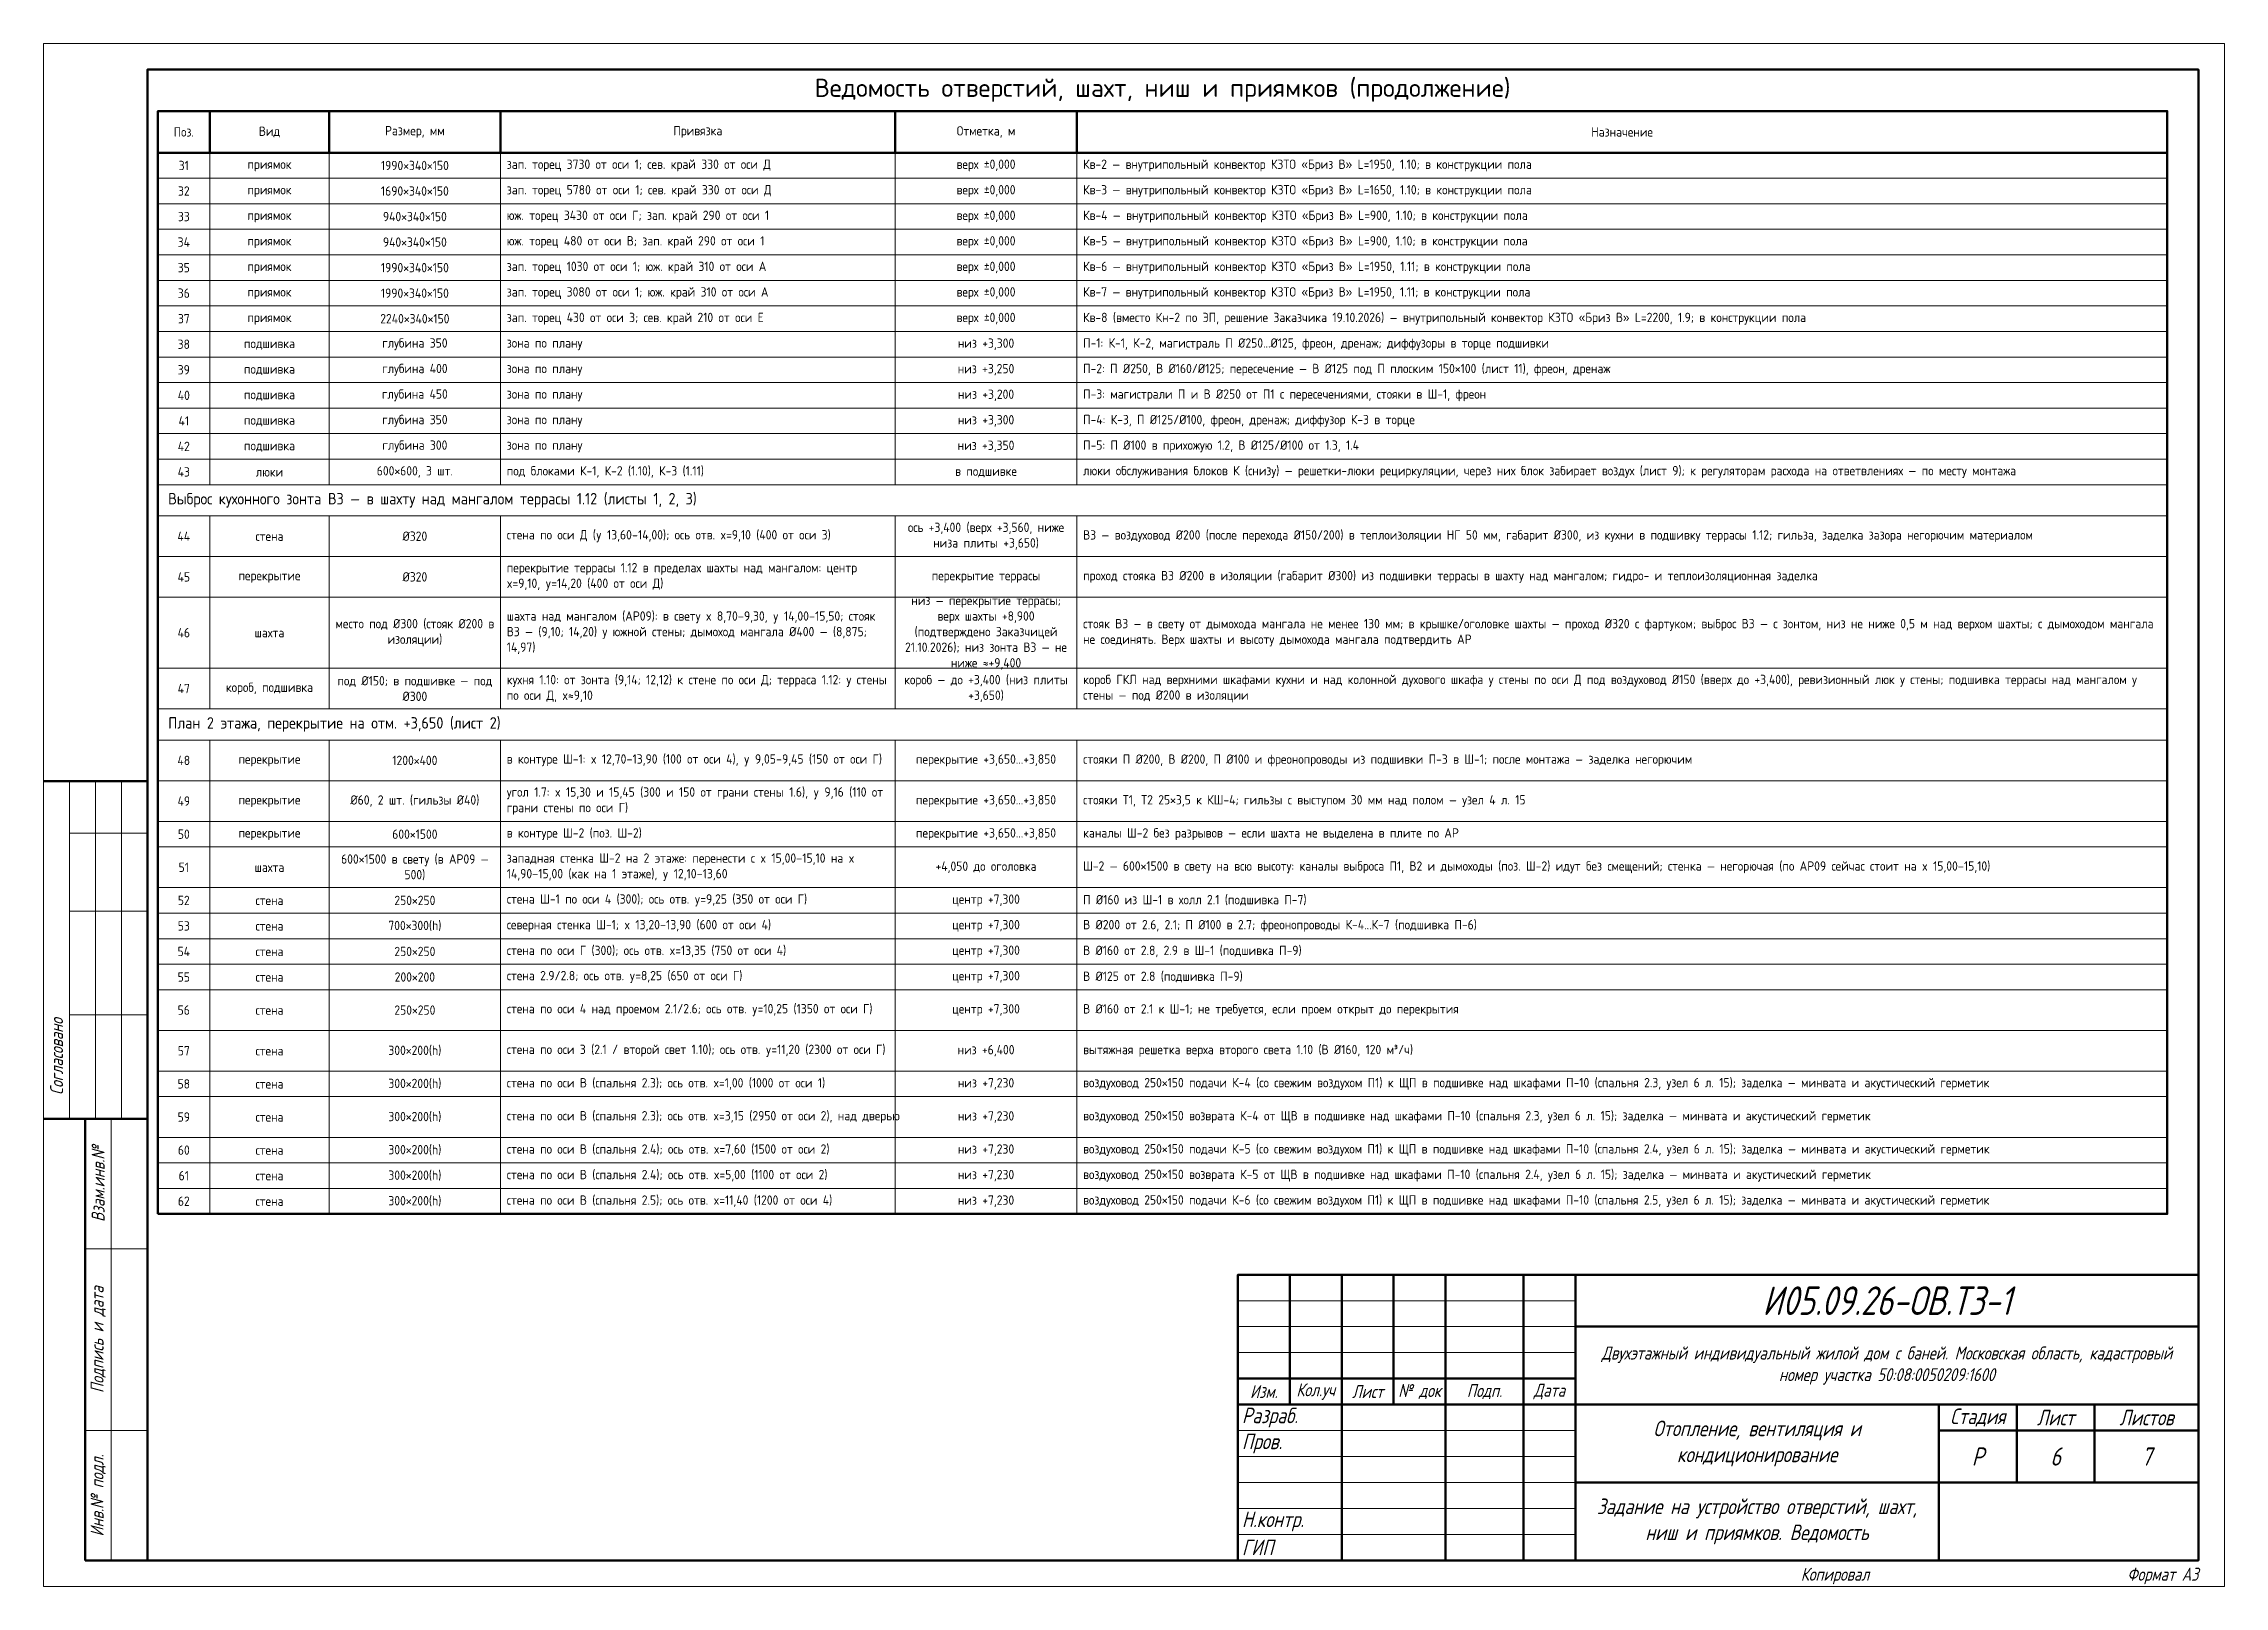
# Paper-space layout 'Лист 6' of a CAD drawing. Header units: millimetres. Extents: x 0 to 420, y 0 to 297.
import ezdxf
from ezdxf.enums import TextEntityAlignment as Align

# ---------------------------------------------------------------- set-up
doc = ezdxf.new("R2010")
doc.units = ezdxf.units.MM
for name, color, linetype, lineweight in [('Рамка', 7, 'Continuous', 50), ('Таблицы', 7, 'Continuous', 18), ('Текст', 7, 'Continuous', 18), ('Тонкие', 8, 'Continuous', 13)]:
    doc.layers.add(name, color=color, linetype=linetype, lineweight=lineweight)
doc.styles.add('GOST', font='isocpeur.ttf', dxfattribs={"width": 0.9})
doc.styles.add('GOST_I', font='isocpeur.ttf', dxfattribs={"width": 0.8})

psp = doc.layouts.new('Лист 6')

# ---------------------------------------------------------------- texts
at = {"layer": 'Текст', "style": 'GOST'}
psp.add_text('Ведомость отверстий, шахт, ниш и приямков (продолжение)', height=3.5, dxfattribs=at).set_placement((215.5, 288.5), align=Align.MIDDLE_CENTER)
at = {"layer": 'Текст'}
for s, insert, char_height, width, attachment_point, style in [('Поз.', (27, 280), 1.8, 8, 5, 'GOST'), ('Вид', (43.5, 280), 1.8, 21, 5, 'GOST'), ('Размер, мм', (71.5, 280), 1.8, 31, 5, 'GOST'), ('Привязка', (126, 280), 1.8, 74, 5, 'GOST'), ('Отметка, м', (181.5, 280), 1.8, 33, 5, 'GOST'), ('Назначение', (304, 280), 1.8, 208, 5, 'GOST'), ('31', (27, 273.542), 1.8, 8, 5, 'GOST'), ('приямок', (43.5, 273.542), 1.8, 21, 5, 'GOST'), ('1990×340×150', (71.5, 273.542), 1.8, 31, 5, 'GOST'), ('зап. торец 3730 от оси 1; сев. край 330 от оси Д', (89.2, 273.542), 1.8, 73.6, 4, 'GOST'), ('верх ±0,000', (181.5, 273.542), 1.8, 33, 5, 'GOST'), ('Кв-2 — внутрипольный конвектор КЗТО «Бриз В» L=1950, 1.10; в конструкции пола', (200.2, 273.542), 1.8, 207.6, 4, 'GOST'), ('32', (27, 268.626), 1.8, 8, 5, 'GOST'), ('приямок', (43.5, 268.626), 1.8, 21, 5, 'GOST'), ('1690×340×150', (71.5, 268.626), 1.8, 31, 5, 'GOST'), ('зап. торец 5780 от оси 1; сев. край 330 от оси Д', (89.2, 268.626), 1.8, 73.6, 4, 'GOST'), ('верх ±0,000', (181.5, 268.626), 1.8, 33, 5, 'GOST'), ('Кв-3 — внутрипольный конвектор КЗТО «Бриз В» L=1650, 1.10; в конструкции пола', (200.2, 268.626), 1.8, 207.6, 4, 'GOST'), ('33', (27, 263.71), 1.8, 8, 5, 'GOST'), ('940×340×150', (71.5, 263.71), 1.8, 31, 5, 'GOST'), ('юж. торец 3430 от оси Г; зап. край 290 от оси 1', (89.2, 263.71), 1.8, 73.6, 4, 'GOST'), ('верх ±0,000', (181.5, 263.71), 1.8, 33, 5, 'GOST'), ('Кв-4 — внутрипольный конвектор КЗТО «Бриз В» L=900, 1.10; в конструкции пола', (200.2, 263.71), 1.8, 207.6, 4, 'GOST'), ('приямок', (43.5, 263.71), 1.8, 21, 5, 'GOST'), ('34', (27, 258.794), 1.8, 8, 5, 'GOST'), ('приямок', (43.5, 258.794), 1.8, 21, 5, 'GOST'), ('940×340×150', (71.5, 258.794), 1.8, 31, 5, 'GOST'), ('юж. торец 480 от оси В; зап. край 290 от оси 1', (89.2, 258.794), 1.8, 73.6, 4, 'GOST'), ('верх ±0,000', (181.5, 258.794), 1.8, 33, 5, 'GOST'), ('Кв-5 — внутрипольный конвектор КЗТО «Бриз В» L=900, 1.10; в конструкции пола', (200.2, 258.794), 1.8, 207.6, 4, 'GOST'), ('35', (27, 253.878), 1.8, 8, 5, 'GOST'), ('приямок', (43.5, 253.878), 1.8, 21, 5, 'GOST'), ('1990×340×150', (71.5, 253.878), 1.8, 31, 5, 'GOST'), ('зап. торец 1030 от оси 1; юж. край 310 от оси А', (89.2, 253.878), 1.8, 73.6, 4, 'GOST'), ('верх ±0,000', (181.5, 253.878), 1.8, 33, 5, 'GOST'), ('Кв-6 — внутрипольный конвектор КЗТО «Бриз В» L=1950, 1.11; в конструкции пола', (200.2, 253.878), 1.8, 207.6, 4, 'GOST'), ('36', (27, 248.962), 1.8, 8, 5, 'GOST'), ('приямок', (43.5, 248.962), 1.8, 21, 5, 'GOST'), ('1990×340×150', (71.5, 248.962), 1.8, 31, 5, 'GOST'), ('зап. торец 3080 от оси 1; юж. край 310 от оси А', (89.2, 248.962), 1.8, 73.6, 4, 'GOST'), ('верх ±0,000', (181.5, 248.962), 1.8, 33, 5, 'GOST'), ('Кв-7 — внутрипольный конвектор КЗТО «Бриз В» L=1950, 1.11; в конструкции пола', (200.2, 248.962), 1.8, 207.6, 4, 'GOST'), ('37', (27, 244.046), 1.8, 8, 5, 'GOST'), ('приямок', (43.5, 244.046), 1.8, 21, 5, 'GOST'), ('2240×340×150', (71.5, 244.046), 1.8, 31, 5, 'GOST'), ('зап. торец 430 от оси 3; сев. край 210 от оси Е', (89.2, 244.046), 1.8, 73.6, 4, 'GOST'), ('верх ±0,000', (181.5, 244.046), 1.8, 33, 5, 'GOST'), ('Кв-8 (вместо Кн-2 по ЭП, решение Заказчика 19.10.2026) — внутрипольный конвектор КЗТО «Бриз В» L=2200, 1.9; в конструкции пола', (200.2, 244.046), 1.8, 207.6, 4, 'GOST'), ('38', (27, 239.13), 1.8, 8, 5, 'GOST'), ('подшивка', (43.5, 239.13), 1.8, 21, 5, 'GOST'), ('глубина 350', (71.5, 239.13), 1.8, 31, 5, 'GOST'), ('зона по плану', (89.2, 239.13), 1.8, 73.6, 4, 'GOST'), ('низ +3,300', (181.5, 239.13), 1.8, 33, 5, 'GOST'), ('П-1: К-1, К-2, магистраль П Ø250...Ø125, фреон, дренаж; диффузоры в торце подшивки', (200.2, 239.13), 1.8, 207.6, 4, 'GOST'), ('глубина 400', (71.5, 234.214), 1.8, 31, 5, 'GOST'), ('низ +3,250', (181.5, 234.214), 1.8, 33, 5, 'GOST'), ('П-2: П Ø250, В Ø160/Ø125; пересечение — В Ø125 под П плоским 150×100 (лист 11), фреон, дренаж', (200.2, 234.214), 1.8, 207.6, 4, 'GOST'), ('39', (27, 234.214), 1.8, 8, 5, 'GOST'), ('подшивка', (43.5, 234.214), 1.8, 21, 5, 'GOST'), ('зона по плану', (89.2, 234.214), 1.8, 73.6, 4, 'GOST'), ('40', (27, 229.298), 1.8, 8, 5, 'GOST'), ('подшивка', (43.5, 229.298), 1.8, 21, 5, 'GOST'), ('глубина 450', (71.5, 229.298), 1.8, 31, 5, 'GOST'), ('зона по плану', (89.2, 229.298), 1.8, 73.6, 4, 'GOST'), ('низ +3,200', (181.5, 229.298), 1.8, 33, 5, 'GOST'), ('П-3: магистрали П и В Ø250 от П1 с пересечениями, стояки в Ш-1, фреон', (200.2, 229.298), 1.8, 207.6, 4, 'GOST'), ('41', (27, 224.382), 1.8, 8, 5, 'GOST'), ('подшивка', (43.5, 224.382), 1.8, 21, 5, 'GOST'), ('глубина 350', (71.5, 224.382), 1.8, 31, 5, 'GOST'), ('зона по плану', (89.2, 224.382), 1.8, 73.6, 4, 'GOST'), ('низ +3,300', (181.5, 224.382), 1.8, 33, 5, 'GOST'), ('П-4: К-3, П Ø125/Ø100, фреон, дренаж; диффузор К-3 в торце', (200.2, 224.382), 1.8, 207.6, 4, 'GOST'), ('42', (27, 219.466), 1.8, 8, 5, 'GOST'), ('подшивка', (43.5, 219.466), 1.8, 21, 5, 'GOST'), ('глубина 300', (71.5, 219.466), 1.8, 31, 5, 'GOST'), ('зона по плану', (89.2, 219.466), 1.8, 73.6, 4, 'GOST'), ('низ +3,350', (181.5, 219.466), 1.8, 33, 5, 'GOST'), ('П-5: П Ø100 в прихожую 1.2, В Ø125/Ø100 от 1.3, 1.4', (200.2, 219.466), 1.8, 207.6, 4, 'GOST'), ('43', (27, 214.55), 1.8, 8, 5, 'GOST'), ('люки', (43.5, 214.55), 1.8, 21, 5, 'GOST'), ('600×600, 3 шт.', (71.5, 214.55), 1.8, 31, 5, 'GOST'), ('под блоками К-1, К-2 (1.10), К-3 (1.11)', (89.2, 214.55), 1.8, 73.6, 4, 'GOST'), ('в подшивке', (181.5, 214.55), 1.8, 33, 5, 'GOST'), ('люки обслуживания блоков К (снизу) — решетки-люки рециркуляции, через них блок забирает воздух (лист 9); к регуляторам расхода на ответвлениях — по месту монтажа', (200.2, 214.55), 1.8, 207.6, 4, 'GOST'), ('Выброс кухонного зонта ВЗ — в шахту над мангалом террасы 1.12 (листы 1, 2, 3)', (24, 209.092), 2.2, 383, 4, 'GOST'), ('44', (27, 202.176), 1.8, 8, 5, 'GOST'), ('стена', (43.5, 202.176), 1.8, 21, 5, 'GOST'), ('Ø320', (71.5, 202.176), 1.8, 31, 5, 'GOST'), ('стена по оси Д (y 13,60–14,00); ось отв. x=9,10 (400 от оси 3)', (89.2, 202.176), 1.8, 73.6, 4, 'GOST'), ('ось +3,400 (верх +3,560, ниже низа плиты +3,650)', (181.5, 202.176), 1.8, 33, 5, 'GOST'), ('ВЗ — воздуховод Ø200 (после перехода Ø150/200) в теплоизоляции НГ 50 мм, габарит Ø300, из кухни в подшивку террасы 1.12; гильза, заделка зазора негорючим материалом', (200.2, 202.176), 1.8, 207.6, 4, 'GOST'), ('45', (27, 194.344), 1.8, 8, 5, 'GOST'), ('перекрытие', (43.5, 194.344), 1.8, 21, 5, 'GOST'), ('Ø320', (71.5, 194.344), 1.8, 31, 5, 'GOST'), ('перекрытие террасы 1.12 в пределах шахты над мангалом: центр x=9,10, y=14,20 (400 от оси Д)', (89.2, 194.344), 1.8, 73.6, 4, 'GOST'), ('перекрытие террасы', (181.5, 194.344), 1.8, 33, 5, 'GOST'), ('проход стояка ВЗ Ø200 в изоляции (габарит Ø300) из подшивки террасы в шахту над мангалом; гидро- и теплоизоляционная заделка', (200.2, 194.344), 1.8, 207.6, 4, 'GOST'), ('низ — перекрытие террасы; верх шахты +8,900 (подтверждено Заказчицей 21.10.2026); низ зонта ВЗ — не ниже ≈+9,400', (181.5, 183.596), 1.8, 33, 5, 'GOST'), ('место под Ø300 (стояк Ø200 в изоляции)', (71.5, 183.596), 1.8, 31, 5, 'GOST'), ('шахта над мангалом (АР09): в свету x 8,70–9,30, y 14,00–15,50; стояк ВЗ — (9,10; 14,20) у южной стены; дымоход мангала Ø400 — (8,875; 14,97)', (89.2, 183.596), 1.8, 73.6, 4, 'GOST'), ('стояк ВЗ — в свету от дымохода мангала не менее 130 мм; в крышке/оголовке шахты — проход Ø320 с фартуком; выброс ВЗ — с зонтом, низ не ниже 0,5 м над верхом шахты; с дымоходом мангала не соединять. Верх шахты и высоту дымохода мангала подтвердить АР', (200.2, 183.596), 1.8, 207.6, 4, 'GOST'), ('46', (27, 183.596), 1.8, 8, 5, 'GOST'), ('шахта', (43.5, 183.596), 1.8, 21, 5, 'GOST'), ('47', (27, 172.848), 1.8, 8, 5, 'GOST'), ('короб, подшивка', (43.5, 172.848), 1.8, 21, 5, 'GOST'), ('под Ø150; в подшивке — под Ø300', (71.5, 172.848), 1.8, 31, 5, 'GOST'), ('кухня 1.10: от зонта (9,14; 12,12) к стене по оси Д; терраса 1.12: у стены по оси Д, x≈9,10', (89.2, 172.848), 1.8, 73.6, 4, 'GOST'), ('короб — до +3,400 (низ плиты +3,650)', (181.5, 172.848), 1.8, 33, 5, 'GOST'), ('короб ГКЛ над верхними шкафами кухни и над колонной духового шкафа у стены по оси Д под воздуховод Ø150 (вверх до +3,400), ревизионный люк у стены; подшивка террасы над мангалом у стены — под Ø200 в изоляции', (200.2, 172.848), 1.8, 207.6, 4, 'GOST'), ('План 2 этажа, перекрытие на отм. +3,650 (лист 2)', (24, 165.932), 2.2, 383, 4, 'GOST'), ('48', (27, 159.016), 1.8, 8, 5, 'GOST'), ('перекрытие', (43.5, 159.016), 1.8, 21, 5, 'GOST'), ('1200×400', (71.5, 159.016), 1.8, 31, 5, 'GOST'), ('в контуре Ш-1: x 12,70–13,90 (100 от оси 4), y 9,05–9,45 (150 от оси Г)', (89.2, 159.016), 1.8, 73.6, 4, 'GOST'), ('перекрытие +3,650...+3,850', (181.5, 159.016), 1.8, 33, 5, 'GOST'), ('стояки П Ø200, В Ø200, П Ø100 и фреонопроводы из подшивки П-3 в Ш-1; после монтажа — заделка негорючим', (200.2, 159.016), 1.8, 207.6, 4, 'GOST'), ('49', (27, 151.184), 1.8, 8, 5, 'GOST'), ('перекрытие', (43.5, 151.184), 1.8, 21, 5, 'GOST'), ('Ø60, 2 шт. (гильзы Ø40)', (71.5, 151.184), 1.8, 31, 5, 'GOST'), ('угол 1.7: x 15,30 и 15,45 (300 и 150 от грани стены 1.6), y 9,16 (110 от грани стены по оси Г)', (89.2, 151.184), 1.8, 73.6, 4, 'GOST'), ('перекрытие +3,650...+3,850', (181.5, 151.184), 1.8, 33, 5, 'GOST'), ('стояки Т1, Т2 25×3,5 к КШ-4; гильзы с выступом 30 мм над полом — узел 4 л. 15', (200.2, 151.184), 1.8, 207.6, 4, 'GOST'), ('50', (27, 144.81), 1.8, 8, 5, 'GOST'), ('перекрытие', (43.5, 144.81), 1.8, 21, 5, 'GOST'), ('600×1500', (71.5, 144.81), 1.8, 31, 5, 'GOST'), ('в контуре Ш-2 (поз. Ш-2)', (89.2, 144.81), 1.8, 73.6, 4, 'GOST'), ('перекрытие +3,650...+3,850', (181.5, 144.81), 1.8, 33, 5, 'GOST'), ('каналы Ш-2 без разрывов — если шахта не выделена в плите по АР', (200.2, 144.81), 1.8, 207.6, 4, 'GOST'), ('51', (27, 138.436), 1.8, 8, 5, 'GOST'), ('шахта', (43.5, 138.436), 1.8, 21, 5, 'GOST'), ('600×1500 в свету (в АР09 — 500)', (71.5, 138.436), 1.8, 31, 5, 'GOST'), ('западная стенка Ш-2 на 2 этаже: перенести с x 15,00–15,10 на x 14,90–15,00 (как на 1 этаже), y 12,10–13,60', (89.2, 138.436), 1.8, 73.6, 4, 'GOST'), ('+4,050 до оголовка', (181.5, 138.436), 1.8, 33, 5, 'GOST'), ('Ш-2 — 600×1500 в свету на всю высоту: каналы выброса П1, В2 и дымоходы (поз. Ш-2) идут без смещений; стенка — негорючая (по АР09 сейчас стоит на x 15,00–15,10)', (200.2, 138.436), 1.8, 207.6, 4, 'GOST'), ('52', (27, 132.062), 1.8, 8, 5, 'GOST'), ('стена', (43.5, 132.062), 1.8, 21, 5, 'GOST'), ('250×250', (71.5, 132.062), 1.8, 31, 5, 'GOST'), ('стена Ш-1 по оси 4 (300); ось отв. y=9,25 (350 от оси Г)', (89.2, 132.062), 1.8, 73.6, 4, 'GOST'), ('центр +7,300', (181.5, 132.062), 1.8, 33, 5, 'GOST'), ('П Ø160 из Ш-1 в холл 2.1 (подшивка П-7)', (200.2, 132.062), 1.8, 207.6, 4, 'GOST'), ('53', (27, 127.146), 1.8, 8, 5, 'GOST'), ('стена', (43.5, 127.146), 1.8, 21, 5, 'GOST'), ('700×300(h)', (71.5, 127.146), 1.8, 31, 5, 'GOST'), ('северная стенка Ш-1; x 13,20–13,90 (600 от оси 4)', (89.2, 127.146), 1.8, 73.6, 4, 'GOST'), ('центр +7,300', (181.5, 127.146), 1.8, 33, 5, 'GOST'), ('В Ø200 от 2.6, 2.1; П Ø100 в 2.7; фреонопроводы К-4...К-7 (подшивка П-6)', (200.2, 127.146), 1.8, 207.6, 4, 'GOST'), ('54', (27, 122.23), 1.8, 8, 5, 'GOST'), ('стена', (43.5, 122.23), 1.8, 21, 5, 'GOST'), ('250×250', (71.5, 122.23), 1.8, 31, 5, 'GOST'), ('стена по оси Г (300); ось отв. x=13,35 (750 от оси 4)', (89.2, 122.23), 1.8, 73.6, 4, 'GOST'), ('центр +7,300', (181.5, 122.23), 1.8, 33, 5, 'GOST'), ('В Ø160 от 2.8, 2.9 в Ш-1 (подшивка П-9)', (200.2, 122.23), 1.8, 207.6, 4, 'GOST'), ('55', (27, 117.314), 1.8, 8, 5, 'GOST'), ('стена', (43.5, 117.314), 1.8, 21, 5, 'GOST'), ('200×200', (71.5, 117.314), 1.8, 31, 5, 'GOST'), ('стена 2.9/2.8; ось отв. y=8,25 (650 от оси Г)', (89.2, 117.314), 1.8, 73.6, 4, 'GOST'), ('центр +7,300', (181.5, 117.314), 1.8, 33, 5, 'GOST'), ('В Ø125 от 2.8 (подшивка П-9)', (200.2, 117.314), 1.8, 207.6, 4, 'GOST'), ('56', (27, 110.94), 1.8, 8, 5, 'GOST'), ('стена', (43.5, 110.94), 1.8, 21, 5, 'GOST'), ('250×250', (71.5, 110.94), 1.8, 31, 5, 'GOST'), ('стена по оси 4 над проемом 2.1/2.6; ось отв. y=10,25 (1350 от оси Г)', (89.2, 110.94), 1.8, 73.6, 4, 'GOST'), ('центр +7,300', (181.5, 110.94), 1.8, 33, 5, 'GOST'), ('В Ø160 от 2.1 к Ш-1; не требуется, если проем открыт до перекрытия', (200.2, 110.94), 1.8, 207.6, 4, 'GOST'), ('57', (27, 103.108), 1.8, 8, 5, 'GOST'), ('стена', (43.5, 103.108), 1.8, 21, 5, 'GOST'), ('300×200(h)', (71.5, 103.108), 1.8, 31, 5, 'GOST'), ('стена по оси 3 (2.1 / второй свет 1.10); ось отв. y=11,20 (2300 от оси Г)', (89.2, 103.108), 1.8, 73.6, 4, 'GOST'), ('низ +6,400', (181.5, 103.108), 1.8, 33, 5, 'GOST'), ('вытяжная решетка верха второго света 1.10 (В Ø160, 120 м³/ч)', (200.2, 103.108), 1.8, 207.6, 4, 'GOST'), ('58', (27, 96.734), 1.8, 8, 5, 'GOST'), ('стена', (43.5, 96.734), 1.8, 21, 5, 'GOST'), ('300×200(h)', (71.5, 96.734), 1.8, 31, 5, 'GOST'), ('стена по оси В (спальня 2.3); ось отв. x=1,00 (1000 от оси 1)', (89.2, 96.734), 1.8, 73.6, 4, 'GOST'), ('низ +7,230', (181.5, 96.734), 1.8, 33, 5, 'GOST'), ('воздуховод 250×150 подачи К-4 (со свежим воздухом П1) к ЩП в подшивке над шкафами П-10 (спальня 2.3, узел 6 л. 15); заделка — минвата и акустический герметик', (200.2, 96.734), 1.8, 207.6, 4, 'GOST'), ('59', (27, 90.36), 1.8, 8, 5, 'GOST'), ('стена', (43.5, 90.36), 1.8, 21, 5, 'GOST'), ('300×200(h)', (71.5, 90.36), 1.8, 31, 5, 'GOST'), ('стена по оси В (спальня 2.3); ось отв. x=3,15 (2950 от оси 2), над дверью', (89.2, 90.36), 1.8, 73.6, 4, 'GOST'), ('низ +7,230', (181.5, 90.36), 1.8, 33, 5, 'GOST'), ('воздуховод 250×150 возврата К-4 от ЩВ в подшивке над шкафами П-10 (спальня 2.3, узел 6 л. 15); заделка — минвата и акустический герметик', (200.2, 90.36), 1.8, 207.6, 4, 'GOST'), ('60', (27, 83.986), 1.8, 8, 5, 'GOST'), ('стена', (43.5, 83.986), 1.8, 21, 5, 'GOST'), ('300×200(h)', (71.5, 83.986), 1.8, 31, 5, 'GOST'), ('стена по оси В (спальня 2.4); ось отв. x=7,60 (1500 от оси 2)', (89.2, 83.986), 1.8, 73.6, 4, 'GOST'), ('низ +7,230', (181.5, 83.986), 1.8, 33, 5, 'GOST'), ('воздуховод 250×150 подачи К-5 (со свежим воздухом П1) к ЩП в подшивке над шкафами П-10 (спальня 2.4, узел 6 л. 15); заделка — минвата и акустический герметик', (200.2, 83.986), 1.8, 207.6, 4, 'GOST'), ('61', (27, 79.07), 1.8, 8, 5, 'GOST'), ('300×200(h)', (71.5, 79.07), 1.8, 31, 5, 'GOST'), ('стена по оси В (спальня 2.4); ось отв. x=5,00 (1100 от оси 2)', (89.2, 79.07), 1.8, 73.6, 4, 'GOST'), ('низ +7,230', (181.5, 79.07), 1.8, 33, 5, 'GOST'), ('воздуховод 250×150 возврата К-5 от ЩВ в подшивке над шкафами П-10 (спальня 2.4, узел 6 л. 15); заделка — минвата и акустический герметик', (200.2, 79.07), 1.8, 207.6, 4, 'GOST'), ('стена', (43.5, 79.07), 1.8, 21, 5, 'GOST'), ('62', (27, 74.154), 1.8, 8, 5, 'GOST'), ('стена', (43.5, 74.154), 1.8, 21, 5, 'GOST'), ('300×200(h)', (71.5, 74.154), 1.8, 31, 5, 'GOST'), ('стена по оси В (спальня 2.5); ось отв. x=11,40 (1200 от оси 4)', (89.2, 74.154), 1.8, 73.6, 4, 'GOST'), ('низ +7,230', (181.5, 74.154), 1.8, 33, 5, 'GOST'), ('воздуховод 250×150 подачи К-6 (со свежим воздухом П1) к ЩП в подшивке над шкафами П-10 (спальня 2.5, узел 6 л. 15); заделка — минвата и акустический герметик', (200.2, 74.154), 1.8, 207.6, 4, 'GOST'), ('{\\W0.8;\\Q15;Двухэтажный индивидуальный жилой дом с баней. Московская область, кадастровый номер участка 50:08:0050209:1600}', (355, 42.5), 2.5, 116, 5, 'GOST_I'), ('{\\W0.8;\\Q15;Отопление, вентиляция и кондиционирование}', (330, 27.5), 3, 66, 5, 'GOST_I'), ('{\\W0.8;\\Q15;Задание на устройство отверстий, шахт, ниш и приямков. Ведомость}', (330, 12.5), 3, 66, 5, 'GOST_I')]:
    psp.add_mtext(s, dxfattribs=dict(at, insert=insert, char_height=char_height, width=width, attachment_point=attachment_point, style=style))
at = {"layer": 'Текст', "char_height": 2.5, "attachment_point": 5, "rotation": 90, "style": 'GOST_I'}
for s, insert in [('{\\W0.8;\\Q15;Согласовано}', (2.5, 102)), ('{\\W0.8;\\Q15;Взам.инв.№}', (10.5, 77.5)), ('{\\W0.8;\\Q15;Подпись и дата}', (10.5, 47.5)), ('{\\W0.8;\\Q15;Инв.№ подл.}', (10.5, 17.5))]:
    psp.add_mtext(s, dxfattribs=dict(at, insert=insert))
at = {"layer": 'Текст', "style": 'GOST_I'}
for s, insert, char_height, attachment_point in [('{\\W0.8;\\Q15;И05.09.26-ОВ.ТЗ-1}', (355, 55), 5.5, 5), ('{\\W0.8;\\Q15;Изм.}', (235, 37.5), 2.5, 5), ('{\\W0.8;\\Q15;Кол.уч}', (245, 37.5), 2.5, 5), ('{\\W0.8;\\Q15;Лист}', (255, 37.5), 2.5, 5), ('{\\W0.8;\\Q15;№ док}', (265, 37.5), 2.5, 5), ('{\\W0.8;\\Q15;Подп.}', (277.5, 37.5), 2.5, 5), ('{\\W0.8;\\Q15;Дата}', (290, 37.5), 2.5, 5), ('{\\W0.8;\\Q15;Разраб.}', (230.8, 32.5), 3, 4), ('{\\W0.8;\\Q15;Стадия}', (372.5, 32.5), 3, 5), ('{\\W0.8;\\Q15;Лист}', (387.5, 32.5), 3, 5), ('{\\W0.8;\\Q15;Листов}', (405, 32.5), 3, 5), ('{\\W0.8;\\Q15;Пров.}', (230.8, 27.5), 3, 4), ('{\\W0.8;\\Q15;}', (250.8, 32.5), 3, 4), ('{\\W0.8;\\Q15;}', (285.6, 32.5), 3, 4), ('{\\W0.8;\\Q15;}', (250.8, 27.5), 3, 4), ('{\\W0.8;\\Q15;}', (285.6, 27.5), 3, 4), ('{\\W0.8;\\Q15;Р}', (372.5, 25), 3.5, 5), ('{\\W0.8;\\Q15;6}', (387.5, 25), 3.5, 5), ('{\\W0.8;\\Q15;7}', (405, 25), 3.5, 5), ('{\\W0.8;\\Q15;Н.контр.}', (230.8, 12.5), 3, 4), ('{\\W0.8;\\Q15;ГИП}', (230.8, 7.5), 3, 4), ('{\\W0.8;\\Q15;}', (250.8, 12.5), 3, 4), ('{\\W0.8;\\Q15;}', (285.6, 12.5), 3, 4), ('{\\W0.8;\\Q15;}', (250.8, 7.5), 3, 4), ('{\\W0.8;\\Q15;}', (285.6, 7.5), 3, 4), ('{\\W0.8;\\Q15;Копировал}', (345, 2), 2.5, 5), ('{\\W0.8;\\Q15;Формат А3}', (415, 2), 2.5, 6)]:
    psp.add_mtext(s, dxfattribs=dict(at, insert=insert, char_height=char_height, attachment_point=attachment_point))

# ---------------------------------------------------------------- linework, layer by layer
at = {"layer": 'Рамка', "lineweight": 50}
for points in [[(20, 5), (415, 5), (415, 292), (20, 292)], [(230, 5), (415, 5), (415, 60), (230, 60)]]:
    psp.add_lwpolyline(points, close=True, dxfattribs=at)
at = {"layer": 'Таблицы', "lineweight": 50}
for p, q in [((32, 284), (32, 276)), ((55, 284), (55, 276)), ((88, 284), (88, 276)), ((164, 284), (164, 276)), ((199, 284), (199, 276)), ((22, 276), (409, 276)), ((0, 155), (20, 155)), ((0, 90), (20, 90)), ((8, 5), (8, 90)), ((240, 35), (240, 60)), ((250, 5), (250, 60)), ((260, 35), (260, 60)), ((270, 5), (270, 60)), ((285, 5), (285, 60)), ((295, 5), (295, 60)), ((295, 50), (415, 50)), ((230, 40), (295, 40)), ((230, 35), (415, 35)), ((365, 5), (365, 35)), ((380, 20), (380, 35)), ((395, 20), (395, 35)), ((365, 30), (415, 30)), ((295, 20), (415, 20)), ((8, 5), (20, 5))]:
    psp.add_line(p, q, dxfattribs=at)
at = {"layer": 'Таблицы'}
for p, q in [((32, 276), (32, 271.084)), ((55, 276), (55, 271.084)), ((88, 276), (88, 271.084)), ((164, 276), (164, 271.084)), ((199, 276), (199, 271.084)), ((22, 271.084), (409, 271.084)), ((32, 271.084), (32, 266.168)), ((55, 271.084), (55, 266.168)), ((88, 271.084), (88, 266.168)), ((164, 271.084), (164, 266.168)), ((199, 271.084), (199, 266.168)), ((22, 266.168), (409, 266.168)), ((32, 266.168), (32, 261.252)), ((55, 266.168), (55, 261.252)), ((88, 266.168), (88, 261.252)), ((164, 266.168), (164, 261.252)), ((199, 266.168), (199, 261.252)), ((22, 261.252), (409, 261.252)), ((32, 261.252), (32, 256.336)), ((55, 261.252), (55, 256.336)), ((88, 261.252), (88, 256.336)), ((164, 261.252), (164, 256.336)), ((199, 261.252), (199, 256.336)), ((22, 256.336), (409, 256.336)), ((32, 256.336), (32, 251.42)), ((55, 256.336), (55, 251.42)), ((88, 256.336), (88, 251.42)), ((164, 256.336), (164, 251.42)), ((199, 256.336), (199, 251.42)), ((22, 251.42), (409, 251.42)), ((32, 251.42), (32, 246.504)), ((55, 251.42), (55, 246.504)), ((88, 251.42), (88, 246.504)), ((164, 251.42), (164, 246.504)), ((199, 251.42), (199, 246.504)), ((22, 246.504), (409, 246.504)), ((32, 246.504), (32, 241.588)), ((55, 246.504), (55, 241.588)), ((88, 246.504), (88, 241.588)), ((164, 246.504), (164, 241.588)), ((199, 246.504), (199, 241.588)), ((22, 241.588), (409, 241.588)), ((32, 241.588), (32, 236.672)), ((55, 241.588), (55, 236.672)), ((88, 241.588), (88, 236.672)), ((164, 241.588), (164, 236.672)), ((199, 241.588), (199, 236.672)), ((22, 236.672), (409, 236.672)), ((32, 236.672), (32, 231.756)), ((55, 236.672), (55, 231.756)), ((88, 236.672), (88, 231.756)), ((164, 236.672), (164, 231.756)), ((199, 236.672), (199, 231.756)), ((22, 231.756), (409, 231.756)), ((32, 231.756), (32, 226.84)), ((55, 231.756), (55, 226.84)), ((88, 231.756), (88, 226.84)), ((164, 231.756), (164, 226.84)), ((199, 231.756), (199, 226.84)), ((22, 226.84), (409, 226.84)), ((32, 226.84), (32, 221.924)), ((55, 226.84), (55, 221.924)), ((88, 226.84), (88, 221.924)), ((164, 226.84), (164, 221.924)), ((199, 226.84), (199, 221.924)), ((22, 221.924), (409, 221.924)), ((32, 221.924), (32, 217.008)), ((55, 221.924), (55, 217.008)), ((88, 221.924), (88, 217.008)), ((164, 221.924), (164, 217.008)), ((199, 221.924), (199, 217.008)), ((22, 217.008), (409, 217.008)), ((32, 217.008), (32, 212.092)), ((55, 217.008), (55, 212.092)), ((88, 217.008), (88, 212.092)), ((164, 217.008), (164, 212.092)), ((199, 217.008), (199, 212.092)), ((22, 212.092), (409, 212.092)), ((22, 206.092), (409, 206.092)), ((32, 206.092), (32, 198.26)), ((55, 206.092), (55, 198.26)), ((88, 206.092), (88, 198.26)), ((164, 206.092), (164, 198.26)), ((199, 206.092), (199, 198.26)), ((22, 198.26), (409, 198.26)), ((32, 198.26), (32, 190.428)), ((55, 198.26), (55, 190.428)), ((88, 198.26), (88, 190.428)), ((164, 198.26), (164, 190.428)), ((199, 198.26), (199, 190.428)), ((22, 190.428), (409, 190.428)), ((32, 190.428), (32, 176.764)), ((55, 190.428), (55, 176.764)), ((88, 190.428), (88, 176.764)), ((164, 190.428), (164, 176.764)), ((199, 190.428), (199, 176.764)), ((22, 176.764), (409, 176.764)), ((32, 176.764), (32, 168.932)), ((55, 176.764), (55, 168.932)), ((88, 176.764), (88, 168.932)), ((164, 176.764), (164, 168.932)), ((199, 176.764), (199, 168.932)), ((22, 168.932), (409, 168.932)), ((22, 162.932), (409, 162.932)), ((32, 162.932), (32, 155.1)), ((55, 162.932), (55, 155.1)), ((88, 162.932), (88, 155.1)), ((164, 162.932), (164, 155.1)), ((199, 162.932), (199, 155.1)), ((5, 90), (5, 155)), ((10, 90), (10, 155)), ((15, 90), (15, 155)), ((22, 155.1), (409, 155.1)), ((32, 155.1), (32, 147.268)), ((55, 155.1), (55, 147.268)), ((88, 155.1), (88, 147.268)), ((164, 155.1), (164, 147.268)), ((199, 155.1), (199, 147.268)), ((22, 147.268), (409, 147.268)), ((32, 147.268), (32, 142.352)), ((55, 147.268), (55, 142.352)), ((88, 147.268), (88, 142.352)), ((164, 147.268), (164, 142.352)), ((199, 147.268), (199, 142.352)), ((5, 145), (20, 145)), ((22, 142.352), (409, 142.352)), ((32, 142.352), (32, 134.52)), ((55, 142.352), (55, 134.52)), ((88, 142.352), (88, 134.52)), ((164, 142.352), (164, 134.52)), ((199, 142.352), (199, 134.52)), ((22, 134.52), (409, 134.52)), ((32, 134.52), (32, 129.604)), ((55, 134.52), (55, 129.604)), ((88, 134.52), (88, 129.604)), ((164, 134.52), (164, 129.604)), ((199, 134.52), (199, 129.604)), ((5, 130), (20, 130)), ((22, 129.604), (409, 129.604)), ((32, 129.604), (32, 124.688)), ((55, 129.604), (55, 124.688)), ((88, 129.604), (88, 124.688)), ((164, 129.604), (164, 124.688)), ((199, 129.604), (199, 124.688)), ((22, 124.688), (409, 124.688)), ((32, 124.688), (32, 119.772)), ((55, 124.688), (55, 119.772)), ((88, 124.688), (88, 119.772)), ((164, 124.688), (164, 119.772)), ((199, 124.688), (199, 119.772)), ((22, 119.772), (409, 119.772)), ((32, 119.772), (32, 114.856)), ((55, 119.772), (55, 114.856)), ((88, 119.772), (88, 114.856)), ((164, 119.772), (164, 114.856)), ((199, 119.772), (199, 114.856)), ((22, 114.856), (409, 114.856)), ((32, 114.856), (32, 107.024)), ((55, 114.856), (55, 107.024)), ((88, 114.856), (88, 107.024)), ((164, 114.856), (164, 107.024)), ((199, 114.856), (199, 107.024)), ((5, 110), (20, 110)), ((22, 107.024), (409, 107.024)), ((32, 107.024), (32, 99.192)), ((55, 107.024), (55, 99.192)), ((88, 107.024), (88, 99.192)), ((164, 107.024), (164, 99.192)), ((199, 107.024), (199, 99.192)), ((22, 99.192), (409, 99.192)), ((32, 99.192), (32, 94.276)), ((55, 99.192), (55, 94.276)), ((88, 99.192), (88, 94.276)), ((164, 99.192), (164, 94.276)), ((199, 99.192), (199, 94.276)), ((22, 94.276), (409, 94.276)), ((32, 94.276), (32, 86.444)), ((55, 94.276), (55, 86.444)), ((88, 94.276), (88, 86.444)), ((164, 94.276), (164, 86.444)), ((199, 94.276), (199, 86.444)), ((13, 5), (13, 90)), ((22, 86.444), (409, 86.444)), ((32, 86.444), (32, 81.528)), ((55, 86.444), (55, 81.528)), ((88, 86.444), (88, 81.528)), ((164, 86.444), (164, 81.528)), ((199, 86.444), (199, 81.528)), ((22, 81.528), (409, 81.528)), ((32, 81.528), (32, 76.612)), ((55, 81.528), (55, 76.612)), ((88, 81.528), (88, 76.612)), ((164, 81.528), (164, 76.612)), ((199, 81.528), (199, 76.612)), ((22, 76.612), (409, 76.612)), ((32, 76.612), (32, 71.696)), ((55, 76.612), (55, 71.696)), ((88, 76.612), (88, 71.696)), ((164, 76.612), (164, 71.696)), ((199, 76.612), (199, 71.696)), ((22, 71.696), (409, 71.696)), ((8, 65), (20, 65)), ((8, 30), (20, 30))]:
    psp.add_line(p, q, dxfattribs=at)
at = {"layer": 'Таблицы', "lineweight": 18}
for p, q in [((230, 55), (295, 55)), ((230, 50), (295, 50)), ((230, 45), (295, 45)), ((230, 30), (295, 30)), ((230, 25), (295, 25)), ((230, 20), (295, 20)), ((230, 15), (295, 15)), ((230, 10), (295, 10))]:
    psp.add_line(p, q, dxfattribs=at)
at = {"layer": 'Таблицы', "lineweight": 50}
psp.add_lwpolyline([(22, 71.696), (409, 71.696), (409, 284), (22, 284)], close=True, dxfattribs=at)
at = {"layer": 'Тонкие'}
psp.add_lwpolyline([(0, 0), (420, 0), (420, 297), (0, 297)], close=True, dxfattribs=at)

psp.set_redraw_order([(e.dxf.handle, doc.entitydb.next_handle()) for e in psp.query("TEXT MTEXT ATTDEF DIMENSION ARC_DIMENSION")])  # texts and dimensions are drawn at this point

doc.saveas('drawing.dxf')
